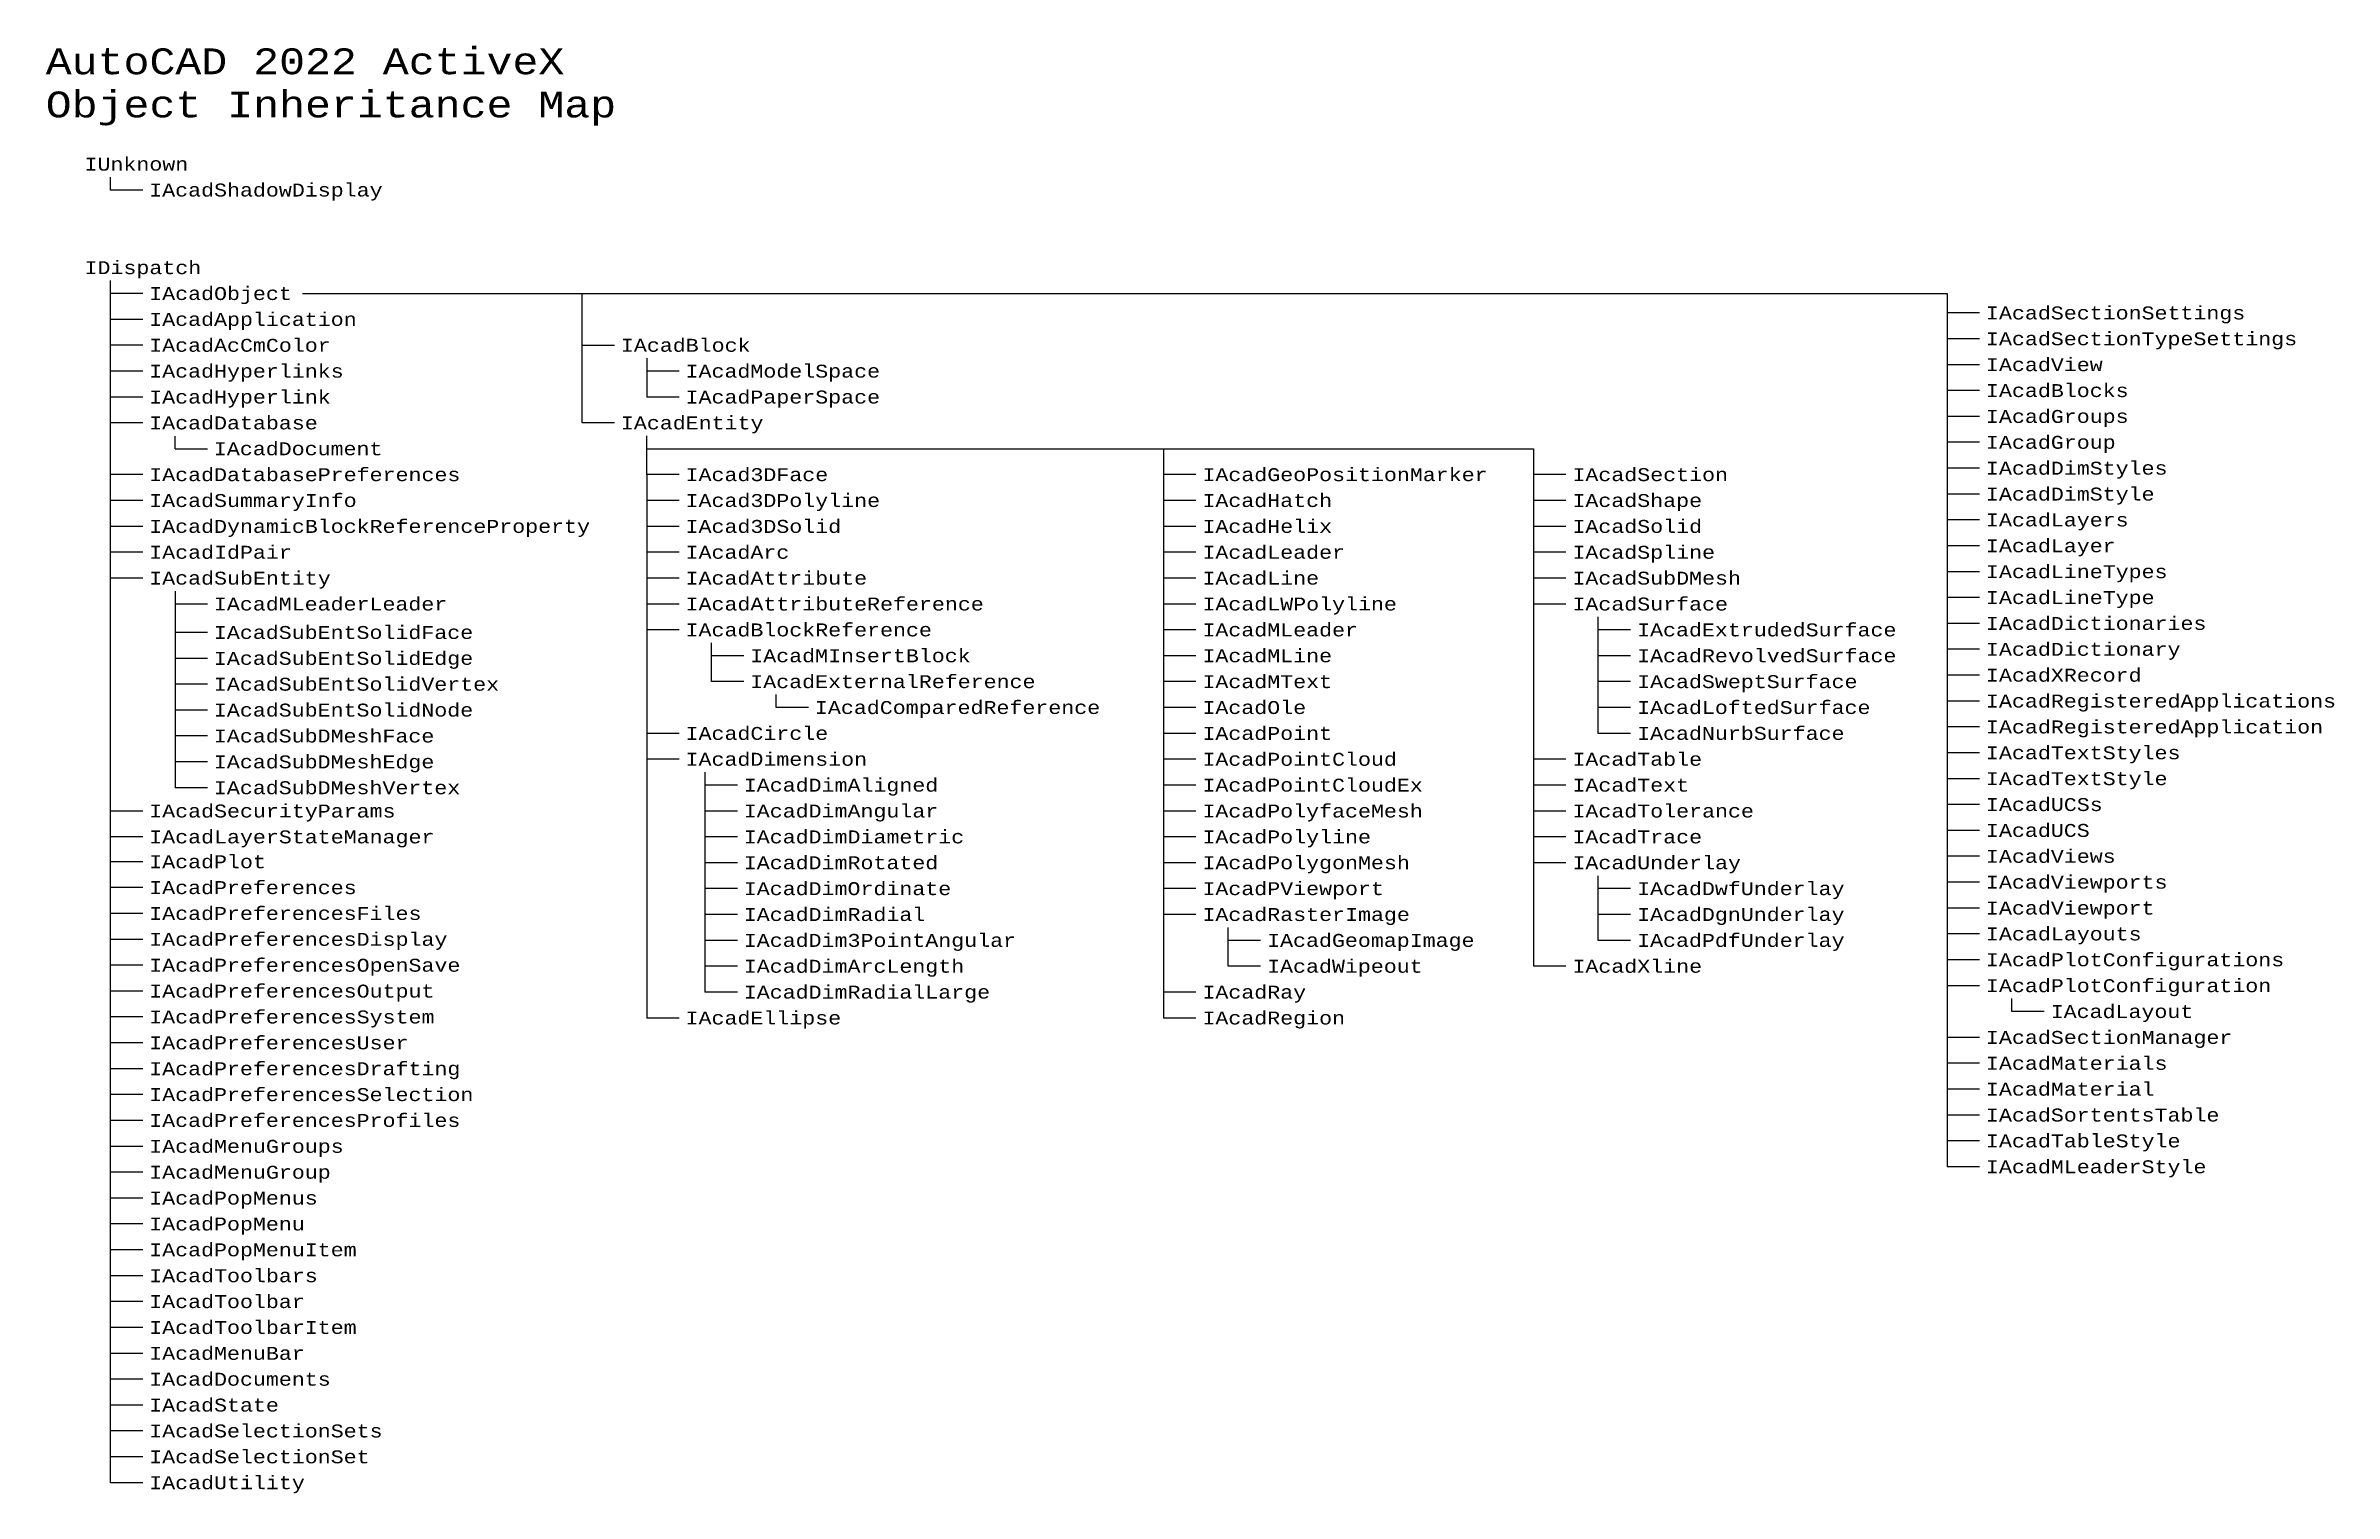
# Model space of a CAD drawing. Header units: inches. Extents: x 349 to 921, y -346 to 10.
# Drawn here: x 349 to 525.9, y -317.8 to -206 of the extents above; entities that cross this region are included whole.
import ezdxf

# ---------------------------------------------------------------- set-up
doc = ezdxf.new("R2010")
doc.units = ezdxf.units.IN
doc.header["$MEASUREMENT"] = 0
doc.layers.add('Unmanaged classes', color=7, linetype='Continuous')
doc.styles.get("Standard").update_dxf_attribs({"font": 'cour.ttf'})

msp = doc.modelspace()

# ---------------------------------------------------------------- texts
at = {"attachment_point": 1}
for s, width, gutter_width, insert, char_height in [('AutoCAD 2022 ActiveX Object Inheritance Map', 49.9757, 10, (348.99, -206.16), 2), ('IUnknown', 14.8329, 5, (351.99, -214.61), 1), ('IAcadShadowDisplay', 14.8329, 5, (356.99, -216.61), 1), ('IDispatch', 14.8329, 5, (351.99, -222.61), 1), ('IAcadObject', 14.8329, 5, (356.99, -224.61), 1), ('IAcadSectionSettings', 14.8329, 5, (498.97, -226.11), 1), ('IAcadApplication', 14.8329, 5, (356.99, -226.61), 1), ('IAcadSectionTypeSettings', 14.8329, 5, (498.97, -228.11), 1), ('IAcadAcCmColor', 14.8329, 5, (356.99, -228.61), 1), ('IAcadBlock', 14.8329, 5, (393.45, -228.61), 1), ('IAcadHyperlinks', 14.8329, 5, (356.99, -230.61), 1), ('IAcadModelSpace', 14.8329, 5, (398.45, -230.61), 1), ('IAcadView', 14.8329, 5, (498.97, -230.11), 1), ('IAcadHyperlink', 14.8329, 5, (356.99, -232.61), 1), ('IAcadPaperSpace', 14.8329, 5, (398.45, -232.61), 1), ('IAcadBlocks', 14.8329, 5, (498.97, -232.11), 1), ('IAcadDatabase', 14.8329, 5, (356.99, -234.61), 1), ('IAcadEntity', 14.8329, 5, (393.45, -234.61), 1), ('IAcadGroups', 14.8329, 5, (498.97, -234.11), 1), ('IAcadDocument', 14.8329, 5, (361.99, -236.61), 1), ('IAcadGroup', 14.8329, 5, (498.97, -236.11), 1), ('IAcadDatabasePreferences', 14.8329, 5, (356.99, -238.61), 1), ('IAcad3DFace', 14.8329, 5, (398.45, -238.61), 1), ('IAcadGeoPositionMarker', 14.8329, 5, (438.4, -238.61), 1), ('IAcadSection', 14.8329, 5, (467, -238.61), 1), ('IAcadDimStyles', 14.8329, 5, (498.97, -238.11), 1), ('IAcadSummaryInfo', 14.8329, 5, (356.99, -240.61), 1), ('IAcad3DPolyline', 14.8329, 5, (398.45, -240.61), 1), ('IAcadHatch', 14.8329, 5, (438.4, -240.61), 1), ('IAcadShape', 14.8329, 5, (467, -240.61), 1), ('IAcadDimStyle', 14.8329, 5, (498.97, -240.11), 1), ('IAcadLayers', 14.8329, 5, (498.97, -242.11), 1), ('IAcadDynamicBlockReferenceProperty', 14.8329, 5, (356.99, -242.61), 1), ('IAcad3DSolid', 14.8329, 5, (398.45, -242.61), 1), ('IAcadHelix', 14.8329, 5, (438.4, -242.61), 1), ('IAcadSolid', 14.8329, 5, (467, -242.61), 1), ('IAcadLayer', 14.8329, 5, (498.97, -244.11), 1), ('IAcadIdPair', 14.8329, 5, (356.99, -244.61), 1), ('IAcadArc', 14.8329, 5, (398.45, -244.61), 1), ('IAcadLeader', 14.8329, 5, (438.4, -244.61), 1), ('IAcadSpline', 14.8329, 5, (467, -244.61), 1), ('IAcadSubEntity', 14.8329, 5, (356.99, -246.61), 1), ('IAcadAttribute', 14.8329, 5, (398.45, -246.61), 1), ('IAcadLine', 14.8329, 5, (438.4, -246.61), 1), ('IAcadSubDMesh', 14.8329, 5, (467, -246.61), 1), ('IAcadLineTypes', 14.8329, 5, (498.97, -246.11), 1), ('IAcadMLeaderLeader', 14.8329, 5, (361.99, -248.61), 1), ('IAcadAttributeReference', 14.8329, 5, (398.45, -248.61), 1), ('IAcadLWPolyline', 14.8329, 5, (438.4, -248.61), 1), ('IAcadSurface', 14.8329, 5, (467, -248.61), 1), ('IAcadLineType', 14.8329, 5, (498.97, -248.11), 1), ('IAcadSubEntSolidFace', 14.8329, 5, (361.99, -250.81), 1), ('IAcadBlockReference', 14.8329, 5, (398.45, -250.61), 1), ('IAcadMLeader', 14.8329, 5, (438.4, -250.61), 1), ('IAcadExtrudedSurface', 14.8329, 5, (472, -250.61), 1), ('IAcadDictionaries', 14.8329, 5, (498.97, -250.11), 1), ('IAcadSubEntSolidEdge', 14.8329, 5, (361.99, -252.81), 1), ('IAcadMInsertBlock', 14.8329, 5, (403.45, -252.61), 1), ('IAcadMLine', 14.8329, 5, (438.4, -252.61), 1), ('IAcadRevolvedSurface', 14.8329, 5, (472, -252.61), 1), ('IAcadDictionary', 14.8329, 5, (498.97, -252.11), 1), ('IAcadSubEntSolidVertex', 14.8329, 5, (361.99, -254.81), 1), ('IAcadExternalReference', 14.8329, 5, (403.45, -254.61), 1), ('IAcadMText', 14.8329, 5, (438.4, -254.61), 1), ('IAcadSweptSurface', 14.8329, 5, (472, -254.61), 1), ('IAcadXRecord', 14.8329, 5, (498.97, -254.11), 1), ('IAcadRegisteredApplications', 14.8329, 5, (498.97, -256.11), 1), ('IAcadSubEntSolidNode', 14.8329, 5, (361.99, -256.81), 1), ('IAcadComparedReference', 14.8329, 5, (408.45, -256.61), 1), ('IAcadOle', 14.8329, 5, (438.4, -256.61), 1), ('IAcadLoftedSurface', 14.8329, 5, (472, -256.61), 1), ('IAcadRegisteredApplication', 14.8329, 5, (498.97, -258.11), 1), ('IAcadSubDMeshFace', 14.8329, 5, (361.99, -258.81), 1), ('IAcadCircle', 14.8329, 5, (398.45, -258.61), 1), ('IAcadPoint', 14.8329, 5, (438.4, -258.61), 1), ('IAcadNurbSurface', 14.8329, 5, (472, -258.61), 1), ('IAcadTextStyles', 14.8329, 5, (498.97, -260.11), 1), ('IAcadSubDMeshEdge', 14.8329, 5, (361.99, -260.81), 1), ('IAcadDimension', 14.8329, 5, (398.45, -260.61), 1), ('IAcadPointCloud', 14.8329, 5, (438.4, -260.61), 1), ('IAcadTable', 14.8329, 5, (467, -260.61), 1), ('IAcadSubDMeshVertex', 14.8329, 5, (361.99, -262.81), 1), ('IAcadDimAligned', 14.8329, 5, (402.95, -262.61), 1), ('IAcadPointCloudEx', 14.8329, 5, (438.4, -262.61), 1), ('IAcadText', 14.8329, 5, (467, -262.61), 1), ('IAcadTextStyle', 14.8329, 5, (498.97, -262.11), 1), ('IAcadSecurityParams', 14.8329, 5, (356.99, -264.61), 1), ('IAcadDimAngular', 14.8329, 5, (402.95, -264.61), 1), ('IAcadPolyfaceMesh', 14.8329, 5, (438.4, -264.61), 1), ('IAcadTolerance', 14.8329, 5, (467, -264.61), 1), ('IAcadUCSs', 14.8329, 5, (498.97, -264.11), 1), ('IAcadLayerStateManager', 14.8329, 5, (356.99, -266.61), 1), ('IAcadDimDiametric', 14.8329, 5, (402.95, -266.61), 1), ('IAcadPolyline', 14.8329, 5, (438.4, -266.61), 1), ('IAcadTrace', 14.8329, 5, (467, -266.61), 1), ('IAcadUCS', 14.8329, 5, (498.97, -266.11), 1), ('IAcadPlot', 14.8329, 5, (356.99, -268.53), 1), ('IAcadDimRotated', 14.8329, 5, (402.95, -268.61), 1), ('IAcadPolygonMesh', 14.8329, 5, (438.4, -268.61), 1), ('IAcadUnderlay', 14.8329, 5, (467, -268.61), 1), ('IAcadViews', 14.8329, 5, (498.97, -268.11), 1), ('IAcadPreferences', 14.8329, 5, (356.99, -270.53), 1), ('IAcadDimOrdinate', 14.8329, 5, (402.95, -270.61), 1), ('IAcadPViewport', 14.8329, 5, (438.4, -270.61), 1), ('IAcadDwfUnderlay', 14.8329, 5, (472, -270.61), 1), ('IAcadViewports', 14.8329, 5, (498.97, -270.11), 1), ('IAcadViewport', 14.8329, 5, (498.97, -272.11), 1), ('IAcadPreferencesFiles', 14.8329, 5, (356.99, -272.53), 1), ('IAcadDimRadial', 14.8329, 5, (402.95, -272.61), 1), ('IAcadRasterImage', 14.8329, 5, (438.4, -272.61), 1), ('IAcadDgnUnderlay', 14.8329, 5, (472, -272.61), 1), ('IAcadLayouts', 14.8329, 5, (498.97, -274.11), 1), ('IAcadPreferencesDisplay', 14.8329, 5, (356.99, -274.53), 1), ('IAcadDim3PointAngular', 14.8329, 5, (402.95, -274.61), 1), ('IAcadGeomapImage', 14.8329, 5, (443.4, -274.61), 1), ('IAcadPdfUnderlay', 14.8329, 5, (472, -274.61), 1), ('IAcadPreferencesOpenSave', 14.8329, 5, (356.99, -276.53), 1), ('IAcadDimArcLength', 14.8329, 5, (402.95, -276.61), 1), ('IAcadWipeout', 14.8329, 5, (443.4, -276.61), 1), ('IAcadXline', 14.8329, 5, (467, -276.61), 1), ('IAcadPlotConfigurations', 14.8329, 5, (498.97, -276.11), 1), ('IAcadPreferencesOutput', 14.8329, 5, (356.99, -278.53), 1), ('IAcadDimRadialLarge', 14.8329, 5, (402.95, -278.61), 1), ('IAcadRay', 14.8329, 5, (438.4, -278.61), 1), ('IAcadPlotConfiguration', 14.8329, 5, (498.97, -278.11), 1), ('IAcadPreferencesSystem', 14.8329, 5, (356.99, -280.53), 1), ('IAcadEllipse', 14.8329, 5, (398.45, -280.61), 1), ('IAcadRegion', 14.8329, 5, (438.4, -280.61), 1), ('IAcadLayout', 14.8329, 5, (503.97, -280.11), 1), ('IAcadPreferencesUser', 14.8329, 5, (356.99, -282.53), 1), ('IAcadSectionManager', 14.8329, 5, (498.97, -282.11), 1), ('IAcadPreferencesDrafting', 14.8329, 5, (356.99, -284.53), 1), ('IAcadMaterials', 14.8329, 5, (498.97, -284.11), 1), ('IAcadPreferencesSelection', 14.8329, 5, (356.99, -286.53), 1), ('IAcadMaterial', 14.8329, 5, (498.97, -286.11), 1), ('IAcadSortentsTable', 14.8329, 5, (498.97, -288.11), 1), ('IAcadPreferencesProfiles', 14.8329, 5, (356.99, -288.53), 1), ('IAcadTableStyle', 14.8329, 5, (498.97, -290.11), 1), ('IAcadMenuGroups', 14.8329, 5, (356.99, -290.53), 1), ('IAcadMenuGroup', 14.8329, 5, (356.99, -292.53), 1), ('IAcadMLeaderStyle', 14.8329, 5, (498.97, -292.11), 1), ('IAcadPopMenus', 14.8329, 5, (356.99, -294.53), 1), ('IAcadPopMenu', 14.8329, 5, (356.99, -296.53), 1), ('IAcadPopMenuItem', 14.8329, 5, (356.99, -298.53), 1), ('IAcadToolbars', 14.8329, 5, (356.99, -300.53), 1), ('IAcadToolbar', 14.8329, 5, (356.99, -302.53), 1), ('IAcadToolbarItem', 14.8329, 5, (356.99, -304.53), 1), ('IAcadMenuBar', 14.8329, 5, (356.99, -306.53), 1), ('IAcadDocuments', 14.8329, 5, (356.99, -308.53), 1), ('IAcadState', 14.8329, 5, (356.99, -310.53), 1), ('IAcadSelectionSets', 14.8329, 5, (356.99, -312.53), 1), ('IAcadSelectionSet', 14.8329, 5, (356.99, -314.53), 1), ('IAcadUtility', 14.8329, 5, (356.99, -316.53), 1)]:
    msp.add_mtext_dynamic_manual_height_columns(s, width=width, gutter_width=gutter_width, heights=[0], dxfattribs=dict(at, insert=insert, char_height=char_height))
at = {"layer": 'Unmanaged classes', "color": 3, "insert": (397.01, -215.57), "char_height": 0.4, "attachment_point": 1}
msp.add_mtext('{\\Fcourier new;^J}', dxfattribs=at)

# ---------------------------------------------------------------- linework, layer by layer
for p, q in [((353.99, -217.11), (353.99, -216.11)), ((356.49, -217.11), (353.99, -217.11)), ((353.99, -317.03), (353.99, -224.11)), ((356.49, -225.11), (353.99, -225.11)), ((368.84, -225.11), (495.97, -225.11)), ((390.45, -235.11), (390.45, -225.11)), ((495.97, -225.11), (495.97, -292.61)), ((356.49, -227.11), (353.99, -227.11)), ((498.47, -226.61), (495.97, -226.61)), ((356.49, -229.11), (353.99, -229.11)), ((390.45, -229.11), (392.95, -229.11)), ((498.47, -228.61), (495.97, -228.61)), ((356.49, -231.11), (353.99, -231.11)), ((395.45, -230.11), (395.45, -233.11)), ((397.95, -231.11), (395.45, -231.11)), ((498.47, -230.61), (495.97, -230.61)), ((356.49, -233.11), (353.99, -233.11)), ((397.95, -233.11), (395.45, -233.11)), ((498.47, -232.61), (495.97, -232.61)), ((356.49, -235.11), (353.99, -235.11)), ((392.95, -235.11), (390.45, -235.11)), ((498.47, -234.61), (495.97, -234.61)), ((358.99, -237.11), (358.99, -236.13)), ((395.45, -239.11), (395.45, -236.11)), ((498.47, -236.61), (495.97, -236.61)), ((358.99, -237.11), (361.49, -237.11)), ((395.45, -237.11), (464, -237.11)), ((435.4, -237.11), (435.4, -281.11)), ((464, -237.11), (464, -277.11)), ((498.47, -238.61), (495.97, -238.61)), ((356.49, -239.11), (353.99, -239.11)), ((395.45, -239.11), (395.45, -281.11)), ((397.95, -239.11), (395.45, -239.11)), ((437.9, -239.11), (435.4, -239.11)), ((466.5, -239.11), (464, -239.11)), ((356.49, -241.11), (353.99, -241.11)), ((397.95, -241.11), (395.45, -241.11)), ((437.9, -241.11), (435.4, -241.11)), ((466.5, -241.11), (464, -241.11)), ((498.47, -240.61), (495.97, -240.61)), ((356.49, -243.11), (353.99, -243.11)), ((397.95, -243.11), (395.45, -243.11)), ((437.9, -243.11), (435.4, -243.11)), ((466.5, -243.11), (464, -243.11)), ((498.47, -242.61), (495.97, -242.61)), ((356.49, -245.11), (353.99, -245.11)), ((397.95, -245.11), (395.45, -245.11)), ((437.9, -245.11), (435.4, -245.11)), ((466.5, -245.11), (464, -245.11)), ((498.47, -244.61), (495.97, -244.61)), ((356.49, -247.11), (353.99, -247.11)), ((397.95, -247.11), (395.45, -247.11)), ((437.9, -247.11), (435.4, -247.11)), ((466.5, -247.11), (464, -247.11)), ((498.47, -246.61), (495.97, -246.61)), ((358.99, -248.11), (358.99, -263.31)), ((361.49, -249.11), (358.99, -249.11)), ((397.95, -249.11), (395.45, -249.11)), ((437.9, -249.11), (435.4, -249.11)), ((466.5, -249.11), (464, -249.11)), ((498.47, -248.61), (495.97, -248.61)), ((397.95, -251.11), (395.45, -251.11)), ((437.9, -251.11), (435.4, -251.11)), ((469, -259.11), (469, -250.11)), ((471.5, -251.11), (469, -251.11)), ((498.47, -250.61), (495.97, -250.61)), ((361.49, -251.31), (358.99, -251.31)), ((400.45, -255.11), (400.45, -252.11)), ((498.47, -252.61), (495.97, -252.61)), ((361.49, -253.31), (358.99, -253.31)), ((402.95, -253.11), (400.45, -253.11)), ((437.9, -253.11), (435.4, -253.11)), ((471.5, -253.11), (469, -253.11)), ((498.47, -254.61), (495.97, -254.61)), ((361.49, -255.31), (358.99, -255.31)), ((402.95, -255.11), (400.45, -255.11)), ((405.45, -257.11), (405.45, -256.11)), ((437.9, -255.11), (435.4, -255.11)), ((471.5, -255.11), (469, -255.11)), ((361.49, -257.31), (358.99, -257.31)), ((407.95, -257.11), (405.45, -257.11)), ((437.9, -257.11), (435.4, -257.11)), ((471.5, -257.11), (469, -257.11)), ((498.47, -256.61), (495.97, -256.61)), ((361.49, -259.31), (358.99, -259.31)), ((397.95, -259.11), (395.45, -259.11)), ((437.9, -259.11), (435.4, -259.11)), ((471.5, -259.11), (469, -259.11)), ((498.47, -258.61), (495.97, -258.61)), ((361.49, -261.31), (358.99, -261.31)), ((397.95, -261.11), (395.45, -261.11)), ((437.9, -261.11), (435.4, -261.11)), ((466.5, -261.11), (464, -261.11)), ((498.47, -260.61), (495.97, -260.61)), ((361.49, -263.31), (358.99, -263.31)), ((399.95, -262.11), (399.95, -279.11)), ((402.45, -263.11), (399.95, -263.11)), ((437.9, -263.11), (435.4, -263.11)), ((466.5, -263.11), (464, -263.11)), ((498.47, -262.61), (495.97, -262.61)), ((356.49, -265.11), (353.99, -265.11)), ((402.45, -265.11), (399.95, -265.11)), ((437.9, -265.11), (435.4, -265.11)), ((466.5, -265.11), (464, -265.11)), ((498.47, -264.61), (495.97, -264.61)), ((498.47, -266.61), (495.97, -266.61)), ((356.49, -267.11), (353.99, -267.11)), ((402.45, -267.11), (399.95, -267.11)), ((437.9, -267.11), (435.4, -267.11)), ((466.5, -267.11), (464, -267.11)), ((498.47, -268.61), (495.97, -268.61)), ((356.49, -269.03), (353.99, -269.03)), ((402.45, -269.11), (399.95, -269.11)), ((437.9, -269.11), (435.4, -269.11)), ((466.5, -269.11), (464, -269.11)), ((469, -275.11), (469, -270.11)), ((498.47, -270.61), (495.97, -270.61)), ((356.49, -271.03), (353.99, -271.03)), ((402.45, -271.11), (399.95, -271.11)), ((437.9, -271.11), (435.4, -271.11)), ((471.5, -271.11), (469, -271.11)), ((356.49, -273.03), (353.99, -273.03)), ((402.45, -273.11), (399.95, -273.11)), ((437.9, -273.11), (435.4, -273.11)), ((440.4, -277.11), (440.4, -274.11)), ((471.5, -273.11), (469, -273.11)), ((498.47, -272.61), (495.97, -272.61)), ((356.49, -275.03), (353.99, -275.03)), ((402.45, -275.11), (399.95, -275.11)), ((442.9, -275.11), (440.4, -275.11)), ((471.5, -275.11), (469, -275.11)), ((498.47, -274.61), (495.97, -274.61)), ((356.49, -277.03), (353.99, -277.03)), ((402.45, -277.11), (399.95, -277.11)), ((442.9, -277.11), (440.4, -277.11)), ((466.5, -277.11), (464, -277.11)), ((498.47, -276.61), (495.97, -276.61)), ((356.49, -279.03), (353.99, -279.03)), ((402.45, -279.11), (399.95, -279.11)), ((437.9, -279.11), (435.4, -279.11)), ((498.47, -278.61), (495.97, -278.61)), ((356.49, -281.03), (353.99, -281.03)), ((397.95, -281.11), (395.45, -281.11)), ((437.9, -281.11), (435.4, -281.11)), ((500.97, -280.61), (500.97, -279.61)), ((503.47, -280.61), (500.97, -280.61)), ((356.49, -283.03), (353.99, -283.03)), ((498.47, -282.61), (495.97, -282.61)), ((498.47, -284.61), (495.97, -284.61)), ((356.49, -285.03), (353.99, -285.03)), ((356.49, -287.03), (353.99, -287.03)), ((498.47, -286.61), (495.97, -286.61)), ((356.49, -289.03), (353.99, -289.03)), ((498.47, -288.61), (495.97, -288.61)), ((356.49, -291.03), (353.99, -291.03)), ((498.47, -290.61), (495.97, -290.61)), ((356.49, -293.03), (353.99, -293.03)), ((498.47, -292.61), (495.97, -292.61)), ((356.49, -295.03), (353.99, -295.03)), ((356.49, -297.03), (353.99, -297.03)), ((356.49, -299.03), (353.99, -299.03)), ((356.49, -301.03), (353.99, -301.03)), ((356.49, -303.03), (353.99, -303.03)), ((356.49, -305.03), (353.99, -305.03)), ((356.49, -307.03), (353.99, -307.03)), ((356.49, -309.03), (353.99, -309.03)), ((356.49, -311.03), (353.99, -311.03)), ((356.49, -313.03), (353.99, -313.03)), ((356.49, -315.03), (353.99, -315.03)), ((356.49, -317.03), (353.99, -317.03))]:
    msp.add_line(p, q)

msp.set_redraw_order([(e.dxf.handle, doc.entitydb.next_handle()) for e in msp.query("TEXT MTEXT ATTDEF DIMENSION ARC_DIMENSION")])  # texts and dimensions are drawn at this point

doc.saveas('drawing.dxf')
